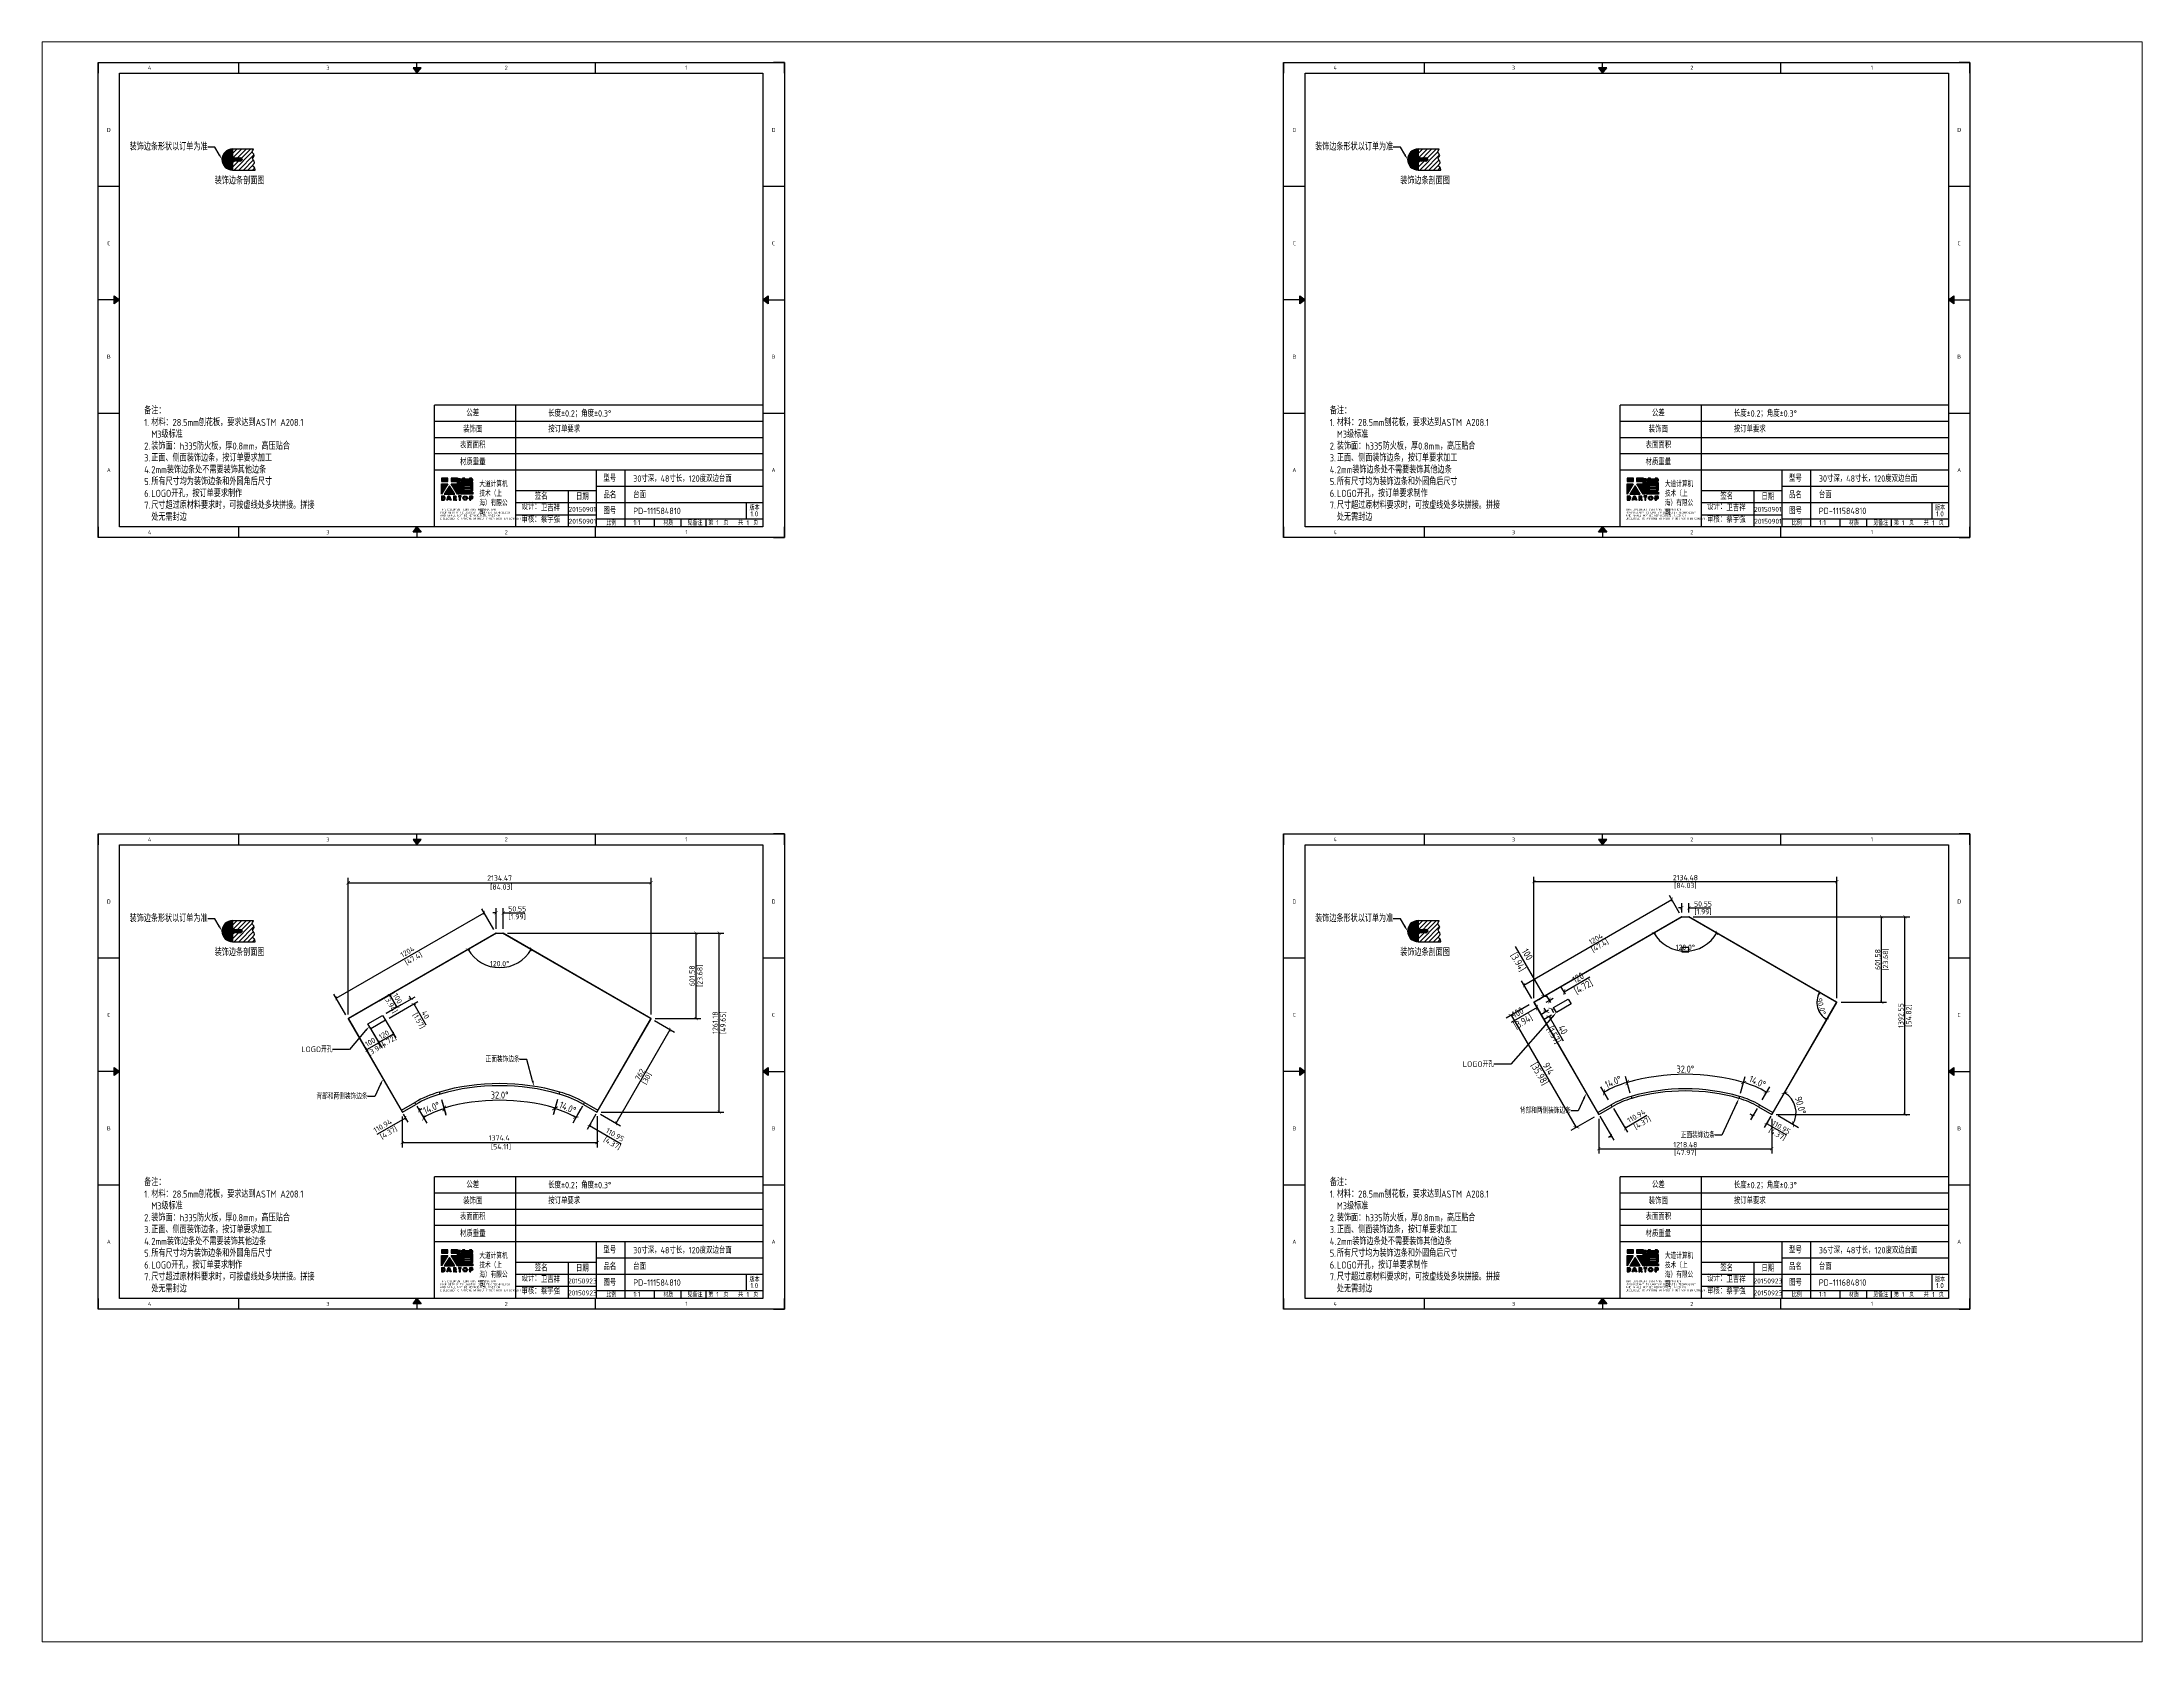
# Paper-space layout 'Layout2' of a CAD drawing. Header units: millimetres. Extents: x 1.05 to 9.45, y 0.8 to 7.2.
# The model-space entities are those that its viewports show. They can reach past a viewport. Long polylines and large blocks are cut down to what shows.
import ezdxf
from ezdxf import colors
from ezdxf.entities.mleader import LeaderData, LeaderLine
from ezdxf.enums import TextEntityAlignment as Align
from ezdxf.math import Vec2, Vec3

# ---------------------------------------------------------------- set-up
doc = ezdxf.new("R2010")
doc.units = ezdxf.units.MM
doc.header["$MEASUREMENT"] = 0
doc.layers.get('Defpoints').update_dxf_attribs({"color": 252})
for name, color, linetype in [('DIM', 2, 'Continuous'), ('Remark', 255, 'Continuous'), ('TITLEBLOCK', 255, 'Continuous'), ('WORKSURFACE', 7, 'Continuous')]:
    doc.layers.add(name, color=color, linetype=linetype)
doc.styles.add('Dartop Text Style', font='gbenor.shx', dxfattribs={"bigfont": 'gbcbig.shx'})
doc.dimstyles.new('Dartop DIM Style', dxfattribs={"dimscale": 20, "dimtxt": 2.5, "dimasz": 1.5, "dimexe": 2.25, "dimexo": 2, "dimtad": 1, "dimdsep": 46, "dimtxsty": 'Dartop Text Style', "dimblk": 'ARCHTICK', "dimcen": 0.09, "dimadec": 1, "dimazin": 0, "dimtfac": 1, "dimtofl": 0, "dimtmove": 0, "dimatfit": 1, "dimfxl": 1, "dimtolj": 1, "dimtzin": 0, "dimarcsym": 0})

# ---------------------------------------------------------------- blocks, each defined once
blk = doc.blocks.new('*U5')
at = {"color": 254, "linetype": 'Continuous', "extrusion": (0, 0, -1)}
for points in [[(-17, 0.333), (-16.812, 0.25), (-17, 0.5)], [(-17, 0.333), (-17.188, 0.25), (-16.812, 0.25)], [(-17, 0.333), (-17, 0.5), (-17.188, 0.25)]]:
    blk.add_solid(points, dxfattribs=at)
blk = doc.blocks.new('*U4')
at = {"color": 254, "linetype": 'Continuous', "extrusion": (0, 0, -1)}
for points in [[(-33.167, 11), (-33, 11), (-33.25, 11.188)], [(-33.167, 11), (-33.25, 10.812), (-33, 11)], [(-33.167, 11), (-33.25, 11.188), (-33.25, 10.812)]]:
    blk.add_solid(points, dxfattribs=at)
blk = doc.blocks.new('*U6')
at = {"color": 254, "linetype": 'Continuous'}
for points in [[(17, 21.667), (17.188, 21.75), (16.812, 21.75)], [(17, 21.667), (16.812, 21.75), (17, 21.5)], [(17, 21.667), (17, 21.5), (17.188, 21.75)]]:
    blk.add_solid(points, dxfattribs=at)
blk = doc.blocks.new('*U3')
at = {"color": 254, "linetype": 'Continuous', "extrusion": (0, 0, -1)}
for points in [[(-0.833, 11), (-0.75, 10.812), (-0.75, 11.188)], [(-0.833, 11), (-0.75, 11.188), (-1, 11)], [(-0.833, 11), (-1, 11), (-0.75, 10.812)]]:
    blk.add_solid(points, dxfattribs=at)
blk = doc.blocks.new('dadao')
for p, q in [((48, 19), (45, 10)), ((45, 10), (51, 10)), ((51, 10), (48, 19))]:
    blk.add_line(p, q)
for points in [[(42, 122), (42, 144), (0, 144), (0, 122), (42, 122)], [(62, 144), (62, 121), (104, 121)], [(105, 122), (105, 130), (114, 126), (124, 126), (124, 140), (116, 140), (105, 144), (62, 144)], [(0, 28), (0, 0), (12, 0)], [(0, 28), (14, 28)], [(7, 22), (7, 6), (12, 6)], [(7, 22), (11, 22)], [(113, 39), (105, 39), (63, 106), (104, 106), (104, 121), (104, 121)], [(77, 28), (77, 0), (84, 0), (84, 11), (92, 0), (100, 0), (92, 11)], [(77, 28), (91, 28)], [(84, 23), (84, 15), (87, 15)], [(84, 23), (87, 23)], [(110, 54), (110, 106), (104, 106), (104, 50), (107, 50)], [(120, 45), (120, 45), (120, 45)], [(145, 94), (145, 85), (192, 85), (192, 94), (145, 94)], [(184, 0), (184, 10), (181, 10), (181, 15), (184, 15), (184, 28), (196, 28), (196, 28)], [(184, 0), (191, 0), (191, 10), (199, 10)], [(195, 22), (191, 22), (191, 15), (194, 15)]]:
    blk.add_lwpolyline(points)
blk.add_lwpolyline([(137, 144), (137, 138), (128, 138), (128, 127), (157, 127), (157, 121), (130, 121), (130, 58), (194, 58, 0.414214), (204, 68), (204, 111, 0.414214), (194, 121), (177, 121), (177, 126), (205, 126), (205, 138), (198, 138), (198, 144), (183, 144), (183, 138), (153, 138), (153, 144), (137, 144)], format="xyb", close=True)
for points in [[(0, 106), (40, 106), (0, 40), (0, 106)], [(52, 94), (18, 39), (86, 39)], [(44, 28), (52, 28), (63, 0), (55, 0), (53, 5), (43, 5), (41, 0), (34, 0)], [(110, 28), (110, 22), (116, 22), (116, 0), (123, 0), (123, 22), (129, 22), (129, 28), (110, 28)]]:
    blk.add_lwpolyline(points, close=True)
for points in [[(105, 122), (123, 122), (123, 60, 0.414214), (131, 52), (205, 52), (205, 39), (132, 39)], [(144, 111), (144, 102), (192, 102), (192, 105, 0.414214), (187, 110), (144, 110)], [(145, 77), (145, 67), (188, 67, 0.414214), (193, 72), (193, 76), (145, 76)]]:
    blk.add_lwpolyline(points, format="xyb")
for radius in [14.5, 7.44]:
    blk.add_circle((154, 14), radius)
for centre, radius, start, end in [((8, 14), 8.49, 294.2143, 69.7177), ((10, 14), 14.4, 278.6604, 72.3203), ((86, 19), 3.8, 282.527, 76.7196), ((89, 19), 8.95, 290.6073, 77.2124), ((99, 61), 12.6, 305.6399, 325.969), ((112, 47), 8.19, 282.9811, 347.6627), ((136, 62), 22.9, 226.7358, 259.3209), ((194, 19), 3.8, 280.9891, 72.5513), ((196, 19), 9.51, 288.8959, 85.2442)]:
    blk.add_arc(centre, radius, start, end)
blk = doc.blocks.new('TitleBlock_Dartop')
for points in [[(2466, 419), (2420, 419), (2420, 395), (2466, 395)], [(2464, 379), (2420, 379), (2420, 307)], [(2476, 366), (2441, 306), (2514, 306)], [(2560, 294), (2539, 294), (2539, 288), (2546, 288), (2546, 264), (2554, 264), (2554, 288), (2560, 288)]]:
    blk.add_hatch(color=256).paths.add_polyline_path(points)
h = blk.add_hatch(color=256)
h.paths.add_polyline_path([(2534, 405), (2544, 400), (2555, 400), (2555, 415), (2546, 415), (2534, 419), (2487, 419), (2487, 395), (2533, 395), (2533, 394), (2533, 379), (2489, 379), (2534, 306), (2543, 306, 0.279375), (2550, 312), (2550, 313), (2550, 313, 0.143145), (2563, 306), (2642, 306), (2642, 320), (2563, 320, -0.414214), (2554, 329), (2554, 396), (2534, 396)])
h.paths.add_polyline_path([(2533, 379), (2539, 379), (2539, 322, -0.088936), (2536, 318), (2533, 318)], flags=16)
h = blk.add_hatch(color=256)
h.paths.add_polyline_path([(2642, 413), (2635, 413), (2635, 419), (2619, 419), (2619, 413), (2586, 413), (2586, 420), (2569, 420), (2569, 413), (2559, 413), (2559, 401), (2590, 401), (2590, 395), (2561, 395), (2561, 326), (2631, 326, 0.414214), (2641, 337), (2641, 384, 0.414214), (2631, 395), (2612, 395), (2612, 400), (2642, 400)])
h.paths.add_polyline_path([(2623, 383, -0.414214), (2628, 378), (2628, 374), (2576, 374), (2576, 383)], flags=16)
h.paths.add_polyline_path([(2628, 366), (2628, 356), (2577, 356), (2577, 366)], flags=16)
h.paths.add_polyline_path([(2629, 346), (2629, 342, -0.414214), (2623, 337), (2577, 337), (2577, 346)], flags=16)
h = blk.add_hatch(color=256)
h.paths.add_polyline_path([(2436, 294), (2421, 294), (2421, 264), (2433, 264, 0.793016)])
h.paths.add_polyline_path([(2434, 271), (2428, 271), (2428, 288), (2433, 288, -0.671361)], flags=16)
h = blk.add_hatch(color=256)
h.paths.add_polyline_path([(2477, 294), (2468, 294), (2457, 264), (2465, 264), (2467, 269), (2478, 269), (2480, 264), (2488, 264)])
h.paths.add_polyline_path([(2476, 275), (2469, 275), (2472, 285)], flags=16)
h = blk.add_hatch(color=256)
h.paths.add_polyline_path([(2518, 294), (2504, 294), (2504, 264), (2511, 264), (2511, 276), (2519, 264), (2529, 264), (2520, 276, 0.744055)])
h.paths.add_polyline_path([(2511, 280), (2511, 288), (2515, 288, -0.796809), (2515, 280)], flags=16)
h = blk.add_hatch(color=256)
h.paths.add_polyline_path([(2572, 279, 1), (2603, 279, 1)])
h.paths.add_polyline_path([(2595, 279, -1), (2579, 279, -1)], flags=16)
h = blk.add_hatch(color=256)
h.paths.add_polyline_path([(2633, 294), (2632, 294), (2619, 294), (2619, 280), (2616, 280), (2616, 274), (2619, 274), (2619, 264), (2627, 264), (2627, 274), (2635, 274, 0.812304)])
h.paths.add_polyline_path([(2627, 280), (2627, 288), (2631, 288, -0.778213), (2631, 280)], flags=16)
for p, q in [((0, 3350), (4761, 3350)), ((0, 3350), (0, 3274)), ((0, 76), (0, 3274)), ((152, 76), (152, 3274)), ((152, 3274), (4685, 3274)), ((992, 3274), (992, 3350)), ((2248, 3312), (2248, 3350)), ((3505, 3274), (3505, 3350)), ((4685, 3274), (4685, 76)), ((4837, 3350), (4761, 3350)), ((4837, 3274), (4837, 3350)), ((4837, 3274), (4837, 76)), ((152, 2475), (0, 2475)), ((4837, 2475), (4685, 2475)), ((114, 1675), (0, 1675)), ((4723, 1675), (4837, 1675)), ((2372, 76), (2372, 933)), ((4685, 933), (2372, 933)), ((2943, 933), (2943, 76)), ((152, 876), (0, 876)), ((4685, 819), (2372, 819)), ((4837, 876), (4685, 876)), ((4685, 704), (2372, 704)), ((4685, 590), (2372, 590)), ((4685, 476), (2372, 476)), ((3514, 76), (3514, 476)), ((3715, 133), (3715, 476)), ((2943, 333), (3514, 333)), ((3314, 333), (3314, 76)), ((3514, 362), (4685, 362)), ((2943, 247), (4685, 247)), ((2943, 162), (3514, 162)), ((4571, 133), (4571, 247)), ((0, 76), (0, 0)), ((4761, 0), (0, 0)), ((4685, 76), (152, 76)), ((992, 0), (992, 76)), ((2248, 38), (2248, 0)), ((3505, 0), (3505, 76)), ((3514, 133), (4685, 133)), ((3715, 76), (3715, 133)), ((3922, 76), (3922, 133)), ((4111, 76), (4111, 133)), ((4285, 76), (4285, 133)), ((4761, 0), (4837, 0)), ((4837, 0), (4837, 76))]:
    blk.add_line(p, q)
for points in [[(0, 3350), (4837, 3350), (4837, 0), (0, 0)], [(2248, 3274), (2277, 3312), (2220, 3312), (2248, 3274)], [(152, 1675), (114, 1647), (114, 1704), (152, 1675)], [(4685, 1675), (4723, 1704), (4723, 1647), (4685, 1675)], [(2248, 76), (2277, 38), (2220, 38), (2248, 76)]]:
    blk.add_lwpolyline(points, close=True)
for name, p, xscale, yscale, zscale in [('*U6', (-340, 0), 152.2888407109637, 152.2888407109637, 152.2888407109637), ('*U3', (0, 0), 152.2888407109637, 152.2888407109637, 152.2888407109637), ('*U4', (-340, 0), 152.2888407109637, 152.2888407109637, 152.2888407109637), ('dadao', (2421, 264), 1.079866324957078, 1.079866324957078, 1.079866324957078), ('*U5', (-340, 0), 152.2888407109637, 152.2888407109637, 152.2888407109637)]:
    blk.add_blockref(name, p, dxfattribs=dict(xscale=xscale, yscale=yscale, zscale=zscale))
at = {"style": 'Dartop Text Style'}
for s, height, p in [('4', 28.6, (364, 3312)), ('3', 28.6, (1620, 3312)), ('2', 28.6, (2877, 3312)), ('1', 28.6, (4146, 3313)), ('D', 28.6, (76, 2874)), ('D', 28.6, (4761, 2874)), ('C', 28.6, (76, 2075)), ('C', 28.6, (4761, 2075)), ('B', 28.6, (76, 1275)), ('B', 28.6, (4761, 1275)), ('公差', 45, (2641, 878)), ('装饰面', 45, (2641, 764)), ('表面面积', 45, (2641, 653)), ('A', 28.6, (76, 476)), ('材质重量', 45, (2641, 534)), ('型号', 45, (3607, 418)), ('A', 28.6, (4761, 476)), ('签名', 45, (3123, 292)), ('日期', 45, (3413, 289)), ('品名', 45, (3607, 301)), ('图号', 45, (3607, 189)), ('版本', 35, (4627, 210)), ('4', 28.6, (364, 38)), ('3', 28.6, (1620, 38)), ('2', 28.6, (2877, 38)), ('比例', 35, (3617, 104)), ('材质', 35, (4019, 104)), ('1', 28.6, (4146, 39)), ('第   页', 35, (4372, 106)), ('共   页', 35, (4582, 106))]:
    blk.add_text(s, height=height, dxfattribs=at).set_placement(p, align=Align.MIDDLE_CENTER)
for s, height, p in [('THIS DOCUMENT CONTAINS INFORMATION', 14.28, (2411, 191)), ('PROPRIETARY TO DARTOP COMPUTER TECHNOLOGY', 14.28, (2411, 170)), ('AND SHALL NOT BE REPRODUCED, USED OR', 14.28, (2411, 149)), ('设计：', 45, (2985, 197)), ('审核：', 45, (2984, 107)), ('DISCLOSED TO ANYONE WITHOUT PRIOR WRITTEN CONSENT.', 14.28, (2411, 127))]:
    blk.add_text(s, height=height, dxfattribs=at).set_placement(p)
at = {"insert": (2687, 397), "char_height": 40, "attachment_point": 1, "style": 'Dartop Text Style'}
blk.add_mtext_dynamic_manual_height_columns('大道计算机技术（上海）有限公司', width=235.34, gutter_width=1, heights=[0], dxfattribs=at)
at = {"style": 'Dartop Text Style'}
for tag, p, height in [('#公差', (3173, 853), 45), ('#装饰面', (3173, 743), 45), ('#表面面积', (3173, 627), 45), ('#材质重量', (3173, 506), 45), ('#型号', (3772, 394), 45), ('#品名', (3772, 280), 45), ('#设计', (3121, 188), 45), ('#审核', (3121, 107), 45), ('#图号', (3772, 166), 45), ('#版本', (4598, 150), 35), ('#比例', (3773, 89), 35), ('#材质', (4155, 87), 35), ('#INDEX', (4357, 88), 35), ('#PAGE', (4570, 87), 35)]:
    blk.add_attdef(tag, p, '', height=height, dxfattribs=at)
for tag, p in [('#设计日期', (3413, 182)), ('#审核日期', (3414, 98))]:
    blk.add_attdef(tag, text='', height=35, dxfattribs=at).set_placement(p, align=Align.CENTER)
blk = doc.blocks.new('Remark')
at = {"insert": (10, -12), "char_height": 50, "attachment_point": 1, "style": 'Dartop Text Style'}
blk.add_mtext_dynamic_manual_height_columns('备注：\\P\\pi-50,l50,t50;1.^I材料：28.5mm刨花板，要求达到ASTM A208.1 M3级标准\\P2.^I装饰面：h335防火板，厚0.8mm，高压贴合\\P3.^I正面、侧面装饰边条，按订单要求加工\\P4.^I2mm装饰边条处不需要装饰其他边条\\P5.^I所有尺寸均为装饰边条和外圆角后尺寸\\P6.^ILOGO开孔，按订单要求制作\\P7.^I尺寸超过原材料要求时，可按虚线处多块拼接。拼接处无需封边', width=1204.09, gutter_width=1, heights=[0], dxfattribs=at)
blk = doc.blocks.new('_ArchTick')
at = {"color": 0, "linetype": 'ByBlock', "const_width": 0.15}
blk.add_lwpolyline([(-0.5, -0.5), (0.5, 0.5)], dxfattribs=at)
blk = doc.blocks.new('*D23')
at = {"layer": 'Defpoints', "color": 0, "transparency": 16777216}
for p in [(4231, 3877), (2097, 2919), (4231, 2919)]:
    blk.add_point(p, dxfattribs=at)
at = {"layer": 'DIM', "color": 0, "lineweight": -2, "transparency": 16777216}
for p, q in [((2097, 2949), (2097, 3911)), ((2097, 3877), (4231, 3877)), ((4231, 2949), (4231, 3911))]:
    blk.add_line(p, q, dxfattribs=at)
at = {"layer": 'DIM', "color": 0, "lineweight": -2, "transparency": 16777216, "xscale": 22.5, "yscale": 22.5, "zscale": 22.5, "rotation": 180}
blk.add_blockref('_ArchTick', (2097, 3877), dxfattribs=at)
at = {"layer": 'DIM', "color": 0, "lineweight": -2, "transparency": 16777216, "xscale": 22.5, "yscale": 22.5, "zscale": 22.5}
blk.add_blockref('_ArchTick', (4231, 3877), dxfattribs=at)
at = {"layer": 'DIM', "color": 0, "transparency": 16777216, "insert": (3164, 3877), "char_height": 37.5, "attachment_point": 5, "style": 'Dartop Text Style'}
blk.add_mtext('\\A1;2134.47\\P [84.03]', dxfattribs=at)
blk = doc.blocks.new('*D24')
at = {"layer": 'Defpoints', "color": 0, "transparency": 16777216}
for p in [(3056, 3665), (3139, 3522), (2096, 2920)]:
    blk.add_point(p, dxfattribs=at)
at = {"layer": 'DIM', "color": 0, "lineweight": -2, "transparency": 16777216}
for p, q in [((2013, 3063), (3056, 3665)), ((3124, 3548), (3039, 3694)), ((2081, 2946), (1996, 3092))]:
    blk.add_line(p, q, dxfattribs=at)
at = {"layer": 'DIM', "color": 0, "lineweight": -2, "transparency": 16777216, "xscale": 22.5, "yscale": 22.5, "zscale": 22.5}
for p, rotation in [((3056, 3665), 30.00031421027661), ((2013, 3063), 210.0003142102766)]:
    blk.add_blockref('_ArchTick', p, dxfattribs=dict(at, rotation=rotation))
at = {"layer": 'DIM', "color": 0, "transparency": 16777216, "insert": (2531, 3362), "char_height": 37.5, "attachment_point": 5, "rotation": 30.0003, "style": 'Dartop Text Style'}
blk.add_mtext('\\A1;1204\\P [47.4]', dxfattribs=at)
blk = doc.blocks.new('*D28')
at = {"layer": 'Defpoints', "color": 0, "transparency": 16777216}
for p in [(3189, 3665), (3139, 3522), (3189, 3522)]:
    blk.add_point(p, dxfattribs=at)
at = {"layer": 'DIM', "color": 0, "lineweight": -2, "transparency": 16777216}
for p, q in [((3139, 3665), (3116, 3665)), ((3139, 3552), (3139, 3699)), ((3189, 3552), (3189, 3699)), ((3189, 3665), (3342, 3665))]:
    blk.add_line(p, q, dxfattribs=at)
at = {"layer": 'DIM', "color": 0, "lineweight": -2, "transparency": 16777216, "xscale": 22.5, "yscale": 22.5, "zscale": 22.5}
blk.add_blockref('_ArchTick', (3139, 3665), dxfattribs=at)
at = {"layer": 'DIM', "color": 0, "lineweight": -2, "transparency": 16777216, "xscale": 22.5, "yscale": 22.5, "zscale": 22.5, "rotation": 180}
blk.add_blockref('_ArchTick', (3189, 3665), dxfattribs=at)
at = {"layer": 'DIM', "color": 0, "transparency": 16777216, "char_height": 37.5, "attachment_point": 5, "style": 'Dartop Text Style'}
for s, insert in [('\\A1;50.55', (3288, 3693)), ('\\A1;[1.99]', (3288, 3636))]:
    blk.add_mtext(s, dxfattribs=dict(at, insert=insert))
blk = doc.blocks.new('*D29')
at = {"layer": 'Defpoints', "color": 0, "transparency": 16777216}
for p in [(3139, 3522), (3189, 3522), (3076, 3295), (2098, 2921), (4230, 2921)]:
    blk.add_point(p, dxfattribs=at)
at = {"layer": 'DIM', "color": 0, "lineweight": -2, "transparency": 16777216}
blk.add_arc((3164, 3536), 257, 210, 330, dxfattribs=at)
at = {"layer": 'DIM', "color": 0, "lineweight": -2, "transparency": 16777216, "xscale": 22.5, "yscale": 22.5, "zscale": 22.5}
for p, rotation in [((2941, 3408), 119.9999999999831), ((3387, 3408), 59.99999795593168)]:
    blk.add_blockref('_ArchTick', p, dxfattribs=dict(at, rotation=rotation))
at = {"layer": 'DIM', "color": 0, "transparency": 16777216, "insert": (3164, 3307), "char_height": 37.5, "attachment_point": 5, "rotation": 360, "style": 'Dartop Text Style'}
blk.add_mtext('\\A1;120.0°', dxfattribs=at)
blk = doc.blocks.new('*D30')
at = {"layer": 'Defpoints', "color": 0, "transparency": 16777216}
for p in [(2469, 2273), (2566, 2328), (2597, 2274)]:
    blk.add_point(p, dxfattribs=at)
at = {"layer": 'DIM', "color": 0, "lineweight": -2, "transparency": 16777216}
for p, q in [((2484, 2247), (2517, 2190)), ((2581, 2302), (2614, 2245)), ((2597, 2274), (2616, 2286)), ((2501, 2219), (2298, 2102))]:
    blk.add_line(p, q, dxfattribs=at)
at = {"layer": 'DIM', "color": 0, "lineweight": -2, "transparency": 16777216, "xscale": 22.5, "yscale": 22.5, "zscale": 22.5}
for p, rotation in [((2501, 2219), 29.99999999968558), ((2597, 2274), 209.9999999996856)]:
    blk.add_blockref('_ArchTick', p, dxfattribs=dict(at, rotation=rotation))
at = {"layer": 'DIM', "color": 0, "transparency": 16777216, "insert": (2356, 2135), "char_height": 37.5, "attachment_point": 5, "rotation": 30, "style": 'Dartop Text Style'}
blk.add_mtext('\\A1;110.94\\P [4.37]', dxfattribs=at)
blk = doc.blocks.new('*D31')
at = {"layer": 'Defpoints', "color": 0, "transparency": 16777216}
for p in [(3762, 2328), (3858, 2273), (3797, 2167)]:
    blk.add_point(p, dxfattribs=at)
at = {"layer": 'DIM', "color": 0, "lineweight": -2, "transparency": 16777216}
for p, q in [((3701, 2222), (3682, 2234)), ((3747, 2302), (3684, 2193)), ((3843, 2247), (3780, 2138)), ((3797, 2167), (4020, 2038))]:
    blk.add_line(p, q, dxfattribs=at)
at = {"layer": 'DIM', "color": 0, "lineweight": -2, "transparency": 16777216, "xscale": 22.5, "yscale": 22.5, "zscale": 22.5}
for p, rotation in [((3701, 2222), 329.9992999679403), ((3797, 2167), 149.9992999679403)]:
    blk.add_blockref('_ArchTick', p, dxfattribs=dict(at, rotation=rotation))
at = {"layer": 'DIM', "color": 0, "transparency": 16777216, "insert": (3961, 2072), "char_height": 37.5, "attachment_point": 5, "rotation": 329.9993, "style": 'Dartop Text Style'}
blk.add_mtext('\\A1;110.95\\P [4.37]', dxfattribs=at)
blk = doc.blocks.new('*D25')
at = {"layer": 'Defpoints', "color": 0, "transparency": 16777216}
for p in [(4230, 2921), (4367, 2842), (3849, 2261)]:
    blk.add_point(p, dxfattribs=at)
at = {"layer": 'DIM', "color": 0, "lineweight": -2, "transparency": 16777216}
for p, q in [((3986, 2182), (4367, 2842)), ((4256, 2906), (4397, 2825)), ((3875, 2246), (4016, 2165))]:
    blk.add_line(p, q, dxfattribs=at)
at = {"layer": 'DIM', "color": 0, "lineweight": -2, "transparency": 16777216, "xscale": 22.5, "yscale": 22.5, "zscale": 22.5}
for p, rotation in [((4367, 2842), 60.00049626370838), ((3986, 2182), 240.0004962637083)]:
    blk.add_blockref('_ArchTick', p, dxfattribs=dict(at, rotation=rotation))
at = {"layer": 'DIM', "color": 0, "transparency": 16777216, "char_height": 37.5, "attachment_point": 5, "rotation": 60.0005, "style": 'Dartop Text Style'}
for s, insert in [('\\A1;762', (4152, 2526)), ('\\A1;[30]', (4202, 2497))]:
    blk.add_mtext(s, dxfattribs=dict(at, insert=insert))
blk = doc.blocks.new('*D32')
at = {"layer": 'Defpoints', "color": 0, "transparency": 16777216}
for p in [(3189, 3522), (4712, 3522), (3850, 2261)]:
    blk.add_point(p, dxfattribs=at)
at = {"layer": 'DIM', "color": 0, "lineweight": -2, "transparency": 16777216}
for p, q in [((3219, 3522), (4745, 3522)), ((4712, 2261), (4712, 3522)), ((3880, 2261), (4745, 2261))]:
    blk.add_line(p, q, dxfattribs=at)
at = {"layer": 'DIM', "color": 0, "lineweight": -2, "transparency": 16777216, "xscale": 22.5, "yscale": 22.5, "zscale": 22.5}
for p, rotation in [((4712, 3522), 90), ((4712, 2261), 270)]:
    blk.add_blockref('_ArchTick', p, dxfattribs=dict(at, rotation=rotation))
at = {"layer": 'DIM', "color": 0, "transparency": 16777216, "char_height": 37.5, "attachment_point": 5, "rotation": 90, "style": 'Dartop Text Style'}
for s, insert in [('\\A1;1261.18', (4683, 2891)), ('\\A1;[49.65]', (4740, 2891))]:
    blk.add_mtext(s, dxfattribs=dict(at, insert=insert))
blk = doc.blocks.new('*D26')
at = {"layer": 'Defpoints', "color": 0, "transparency": 16777216}
for p in [(2477, 2260), (3851, 2261), (3851, 2046)]:
    blk.add_point(p, dxfattribs=at)
at = {"layer": 'DIM', "color": 0, "lineweight": -2, "transparency": 16777216}
for p, q in [((2477, 2230), (2477, 2012)), ((3851, 2231), (3851, 2012)), ((2477, 2046), (3851, 2046))]:
    blk.add_line(p, q, dxfattribs=at)
at = {"layer": 'DIM', "color": 0, "lineweight": -2, "transparency": 16777216, "xscale": 22.5, "yscale": 22.5, "zscale": 22.5, "rotation": 180}
blk.add_blockref('_ArchTick', (2477, 2046), dxfattribs=at)
at = {"layer": 'DIM', "color": 0, "lineweight": -2, "transparency": 16777216, "xscale": 22.5, "yscale": 22.5, "zscale": 22.5}
blk.add_blockref('_ArchTick', (3851, 2046), dxfattribs=at)
at = {"layer": 'DIM', "color": 0, "transparency": 16777216, "insert": (3161, 2046), "char_height": 37.5, "attachment_point": 5, "style": 'Dartop Text Style'}
blk.add_mtext('\\A1;1374.4\\P [54.11]', dxfattribs=at)
blk = doc.blocks.new('*D27')
at = {"layer": 'Defpoints', "color": 0, "transparency": 16777216}
for p in [(4235, 3522), (4548, 3522), (4231, 2920)]:
    blk.add_point(p, dxfattribs=at)
at = {"layer": 'DIM', "color": 0, "lineweight": -2, "transparency": 16777216}
for p, q in [((4265, 3522), (4582, 3522)), ((4548, 2920), (4548, 3522)), ((4261, 2920), (4582, 2920))]:
    blk.add_line(p, q, dxfattribs=at)
at = {"layer": 'DIM', "color": 0, "lineweight": -2, "transparency": 16777216, "xscale": 22.5, "yscale": 22.5, "zscale": 22.5}
for p, rotation in [((4548, 3522), 90), ((4548, 2920), 270)]:
    blk.add_blockref('_ArchTick', p, dxfattribs=dict(at, rotation=rotation))
at = {"layer": 'DIM', "color": 0, "transparency": 16777216, "char_height": 37.5, "attachment_point": 5, "rotation": 90, "style": 'Dartop Text Style'}
for s, insert in [('\\A1;601.58', (4520, 3221)), ('\\A1;[23.68]', (4577, 3221))]:
    blk.add_mtext(s, dxfattribs=dict(at, insert=insert))
blk = doc.blocks.new('*D33')
at = {"layer": 'Defpoints', "color": 0, "transparency": 16777216}
for p in [(2235, 2882), (2339, 2942), (2415, 2812)]:
    blk.add_point(p, dxfattribs=at)
at = {"layer": 'DIM', "color": 0, "lineweight": -2, "transparency": 16777216}
for p, q in [((2250, 2856), (2328, 2723)), ((2354, 2916), (2432, 2783)), ((2311, 2752), (2415, 2812))]:
    blk.add_line(p, q, dxfattribs=at)
at = {"layer": 'DIM', "color": 0, "lineweight": -2, "transparency": 16777216, "xscale": 22.5, "yscale": 22.5, "zscale": 22.5}
for p, rotation in [((2415, 2812), 29.99999999855874), ((2311, 2752), 209.9999999985587)]:
    blk.add_blockref('_ArchTick', p, dxfattribs=dict(at, rotation=rotation))
at = {"layer": 'DIM', "color": 0, "transparency": 16777216, "char_height": 37.5, "attachment_point": 5, "rotation": 30, "style": 'Dartop Text Style'}
for s, insert in [('\\A1;120', (2349, 2806)), ('\\A1;[4.72]', (2377, 2757))]:
    blk.add_mtext(s, dxfattribs=dict(at, insert=insert))
blk = doc.blocks.new('*D34')
at = {"layer": 'Defpoints', "color": 0, "transparency": 16777216}
for p in [(2149, 2832), (2235, 2882), (2225, 2700)]:
    blk.add_point(p, dxfattribs=at)
at = {"layer": 'DIM', "color": 0, "lineweight": -2, "transparency": 16777216}
for p, q in [((2250, 2856), (2329, 2720)), ((2164, 2806), (2242, 2670)), ((2312, 2750), (2225, 2700))]:
    blk.add_line(p, q, dxfattribs=at)
at = {"layer": 'DIM', "color": 0, "lineweight": -2, "transparency": 16777216, "xscale": 22.5, "yscale": 22.5, "zscale": 22.5}
for p, rotation in [((2225, 2700), 210.0000000000333), ((2312, 2750), 30.00000000003338)]:
    blk.add_blockref('_ArchTick', p, dxfattribs=dict(at, rotation=rotation))
at = {"layer": 'DIM', "color": 0, "transparency": 16777216, "insert": (2269, 2725), "char_height": 37.5, "attachment_point": 5, "rotation": 30, "style": 'Dartop Text Style'}
blk.add_mtext('\\A1;100\\P [3.94]', dxfattribs=at)
blk = doc.blocks.new('*D35')
at = {"layer": 'Defpoints', "color": 0, "transparency": 16777216}
for p in [(2289, 3029), (2391, 3088), (2339, 2942)]:
    blk.add_point(p, dxfattribs=at)
at = {"layer": 'DIM', "color": 0, "lineweight": -2, "transparency": 16777216}
for p, q in [((2315, 3044), (2420, 3105)), ((2365, 2957), (2470, 3018)), ((2441, 3001), (2391, 3088))]:
    blk.add_line(p, q, dxfattribs=at)
at = {"layer": 'DIM', "color": 0, "lineweight": -2, "transparency": 16777216, "xscale": 22.5, "yscale": 22.5, "zscale": 22.5}
for p, rotation in [((2391, 3088), 119.9999999999845), ((2441, 3001), 299.9999999999844)]:
    blk.add_blockref('_ArchTick', p, dxfattribs=dict(at, rotation=rotation))
at = {"layer": 'DIM', "color": 0, "transparency": 16777216, "insert": (2416, 3045), "char_height": 37.5, "attachment_point": 5, "rotation": 300, "style": 'Dartop Text Style'}
blk.add_mtext('\\A1;100\\P [3.94]', dxfattribs=at)
blk = doc.blocks.new('*D36')
at = {"layer": 'Defpoints', "color": 0, "transparency": 16777216}
for p in [(2539, 3058), (2339, 2942), (2359, 2908)]:
    blk.add_point(p, dxfattribs=at)
at = {"layer": 'DIM', "color": 0, "lineweight": -2, "transparency": 16777216}
for p, q in [((2365, 2957), (2568, 3074)), ((2385, 2923), (2588, 3040)), ((2539, 3058), (2528, 3077)), ((2559, 3023), (2644, 2876))]:
    blk.add_line(p, q, dxfattribs=at)
at = {"layer": 'DIM', "color": 0, "lineweight": -2, "transparency": 16777216, "xscale": 22.5, "yscale": 22.5, "zscale": 22.5}
for p, rotation in [((2539, 3058), 299.9999999985617), ((2559, 3023), 119.9999999985617)]:
    blk.add_blockref('_ArchTick', p, dxfattribs=dict(at, rotation=rotation))
at = {"layer": 'DIM', "color": 0, "transparency": 16777216, "insert": (2613, 2930), "char_height": 37.5, "attachment_point": 5, "rotation": 300, "style": 'Dartop Text Style'}
blk.add_mtext('\\A1;40\\P [1.57]', dxfattribs=at)
blk = doc.blocks.new('*D37')
at = {"layer": 'Defpoints', "color": 0, "transparency": 16777216}
for p in [(2744, 2388), (2573, 2315), (2723, 2267), (2954, 1655)]:
    blk.add_point(p, dxfattribs=at)
at = {"layer": 'DIM', "color": 0, "lineweight": -2, "transparency": 16777216}
for p, q in [((2593, 2281), (2650, 2182)), ((2755, 2349), (2786, 2240))]:
    blk.add_line(p, q, dxfattribs=at)
blk.add_arc((2954, 1655), 654, 105.9883, 120, dxfattribs=at)
at = {"layer": 'DIM', "color": 0, "lineweight": -2, "transparency": 16777216, "xscale": 30, "yscale": 30, "zscale": 30}
for p, rotation in [((2627, 2221), 209.9999999999476), ((2774, 2284), 15.9883067534251)]:
    blk.add_blockref('_ArchTick', p, dxfattribs=dict(at, rotation=rotation))
at = {"layer": 'DIM', "color": 0, "transparency": 16777216, "insert": (2684, 2291), "char_height": 50, "attachment_point": 5, "rotation": 22.9942, "style": 'Dartop Text Style'}
blk.add_mtext('\\A1;14.0°', dxfattribs=at)
blk = doc.blocks.new('*D38')
at = {"layer": 'Defpoints', "color": 0, "transparency": 16777216}
for p in [(2744, 2388), (3584, 2388), (3296, 2337), (3164, 923)]:
    blk.add_point(p, dxfattribs=at)
at = {"layer": 'DIM', "color": 0, "lineweight": -2, "transparency": 16777216}
for p, q in [((2755, 2349), (2785, 2245)), ((3573, 2349), (3543, 2245))]:
    blk.add_line(p, q, dxfattribs=at)
blk.add_arc((3164, 923), 1421, 74.0117, 105.9883, dxfattribs=at)
at = {"layer": 'DIM', "color": 0, "lineweight": -2, "transparency": 16777216, "xscale": 30, "yscale": 30, "zscale": 30}
for p, rotation in [((2773, 2289), 195.9883067534251), ((3555, 2289), 344.0116932465749)]:
    blk.add_blockref('_ArchTick', p, dxfattribs=dict(at, rotation=rotation))
at = {"layer": 'DIM', "color": 0, "transparency": 16777216, "insert": (3164, 2381), "char_height": 50, "attachment_point": 5, "style": 'Dartop Text Style'}
blk.add_mtext('\\A1;32.0°', dxfattribs=at)
blk = doc.blocks.new('*D39')
at = {"layer": 'Defpoints', "color": 0, "transparency": 16777216}
for p in [(3584, 2388), (3654, 2247), (3755, 2315), (3374, 1655)]:
    blk.add_point(p, dxfattribs=at)
at = {"layer": 'DIM', "color": 0, "lineweight": -2, "transparency": 16777216}
for p, q in [((3573, 2349), (3542, 2241)), ((3735, 2281), (3679, 2183))]:
    blk.add_line(p, q, dxfattribs=at)
blk.add_arc((3374, 1655), 655, 60, 74.0117, dxfattribs=at)
at = {"layer": 'DIM', "color": 0, "lineweight": -2, "transparency": 16777216, "xscale": 30, "yscale": 30, "zscale": 30}
for p, rotation in [((3554, 2285), 164.0116932465749), ((3701, 2222), 330.0000000000524)]:
    blk.add_blockref('_ArchTick', p, dxfattribs=dict(at, rotation=rotation))
at = {"layer": 'DIM', "color": 0, "transparency": 16777216, "insert": (3644, 2292), "char_height": 50, "attachment_point": 5, "rotation": 337.0058, "style": 'Dartop Text Style'}
blk.add_mtext('\\A1;14.0°', dxfattribs=at)
blk = doc.blocks.new('*D53')
at = {"layer": 'Defpoints', "color": 0, "transparency": 16777216}
for p in [(12588, 3885), (10453, 3034), (12588, 3034)]:
    blk.add_point(p, dxfattribs=at)
at = {"layer": 'DIM', "color": 0, "lineweight": -2, "transparency": 16777216}
for p, q in [((10453, 3064), (10453, 3919)), ((10453, 3885), (12588, 3885)), ((12588, 3064), (12588, 3919))]:
    blk.add_line(p, q, dxfattribs=at)
at = {"layer": 'DIM', "color": 0, "lineweight": -2, "transparency": 16777216, "xscale": 22.5, "yscale": 22.5, "zscale": 22.5}
for p, rotation in [((10453, 3885), 179.9996932458623), ((12588, 3885), 359.9996932458623)]:
    blk.add_blockref('_ArchTick', p, dxfattribs=dict(at, rotation=rotation))
at = {"layer": 'DIM', "color": 0, "transparency": 16777216, "char_height": 37.5, "attachment_point": 5, "rotation": 359.9997, "style": 'Dartop Text Style'}
for s, insert in [('\\A1;2134.48', (11521, 3913)), ('\\A1;[84.03]', (11521, 3856))]:
    blk.add_mtext(s, dxfattribs=dict(at, insert=insert))
blk = doc.blocks.new('*D54')
at = {"layer": 'Defpoints', "color": 0, "transparency": 16777216}
for p in [(11426, 3758), (11495, 3637), (10453, 3035)]:
    blk.add_point(p, dxfattribs=at)
at = {"layer": 'DIM', "color": 0, "lineweight": -2, "transparency": 16777216}
for p, q in [((10383, 3156), (11426, 3758)), ((11480, 3663), (11409, 3787)), ((10438, 3061), (10366, 3185))]:
    blk.add_line(p, q, dxfattribs=at)
at = {"layer": 'DIM', "color": 0, "lineweight": -2, "transparency": 16777216, "xscale": 22.5, "yscale": 22.5, "zscale": 22.5}
for p, rotation in [((11426, 3758), 29.99968605572597), ((10383, 3156), 209.999686055726)]:
    blk.add_blockref('_ArchTick', p, dxfattribs=dict(at, rotation=rotation))
at = {"layer": 'DIM', "color": 0, "transparency": 16777216, "char_height": 37.5, "attachment_point": 5, "rotation": 29.9997, "style": 'Dartop Text Style'}
for s, insert in [('\\A1;1204', (10890, 3481)), ('\\A1;[47.4]', (10919, 3432))]:
    blk.add_mtext(s, dxfattribs=dict(at, insert=insert))
blk = doc.blocks.new('*D59')
at = {"layer": 'Defpoints', "color": 0, "transparency": 16777216}
for p in [(11546, 3700), (11495, 3637), (11546, 3637)]:
    blk.add_point(p, dxfattribs=at)
at = {"layer": 'DIM', "color": 0, "lineweight": -2, "transparency": 16777216}
for p, q in [((11495, 3700), (11473, 3700)), ((11495, 3667), (11495, 3734)), ((11546, 3667), (11546, 3734)), ((11546, 3700), (11698, 3700))]:
    blk.add_line(p, q, dxfattribs=at)
at = {"layer": 'DIM', "color": 0, "lineweight": -2, "transparency": 16777216, "xscale": 22.5, "yscale": 22.5, "zscale": 22.5}
blk.add_blockref('_ArchTick', (11495, 3700), dxfattribs=at)
at = {"layer": 'DIM', "color": 0, "lineweight": -2, "transparency": 16777216, "xscale": 22.5, "yscale": 22.5, "zscale": 22.5, "rotation": 180}
blk.add_blockref('_ArchTick', (11546, 3700), dxfattribs=at)
at = {"layer": 'DIM', "color": 0, "transparency": 16777216, "char_height": 37.5, "attachment_point": 5, "style": 'Dartop Text Style'}
for s, insert in [('\\A1;50.55', (11645, 3728)), ('\\A1;[1.99]', (11645, 3671))]:
    blk.add_mtext(s, dxfattribs=dict(at, insert=insert))
blk = doc.blocks.new('*D60')
at = {"layer": 'Defpoints', "color": 0, "transparency": 16777216}
for p in [(11495, 3637), (11546, 3637), (11433, 3410), (10454, 3036), (12587, 3036)]:
    blk.add_point(p, dxfattribs=at)
at = {"layer": 'DIM', "color": 0, "lineweight": -2, "transparency": 16777216}
blk.add_arc((11521, 3652), 257, 209.9994, 330, dxfattribs=at)
at = {"layer": 'DIM', "color": 0, "lineweight": -2, "transparency": 16777216, "xscale": 22.5, "yscale": 22.5, "zscale": 22.5}
for p, rotation in [((11298, 3523), 119.9993707985197), ((11743, 3523), 59.99999960739129)]:
    blk.add_blockref('_ArchTick', p, dxfattribs=dict(at, rotation=rotation))
at = {"layer": 'DIM', "color": 0, "transparency": 16777216, "insert": (11521, 3422), "char_height": 37.5, "attachment_point": 5, "rotation": 359.9997, "style": 'Dartop Text Style'}
blk.add_mtext('\\A1;120.0°', dxfattribs=at)
blk = doc.blocks.new('*D55')
at = {"layer": 'Defpoints', "color": 0, "transparency": 16777216}
for p in [(10904, 2257), (11000, 2313), (11095, 2148)]:
    blk.add_point(p, dxfattribs=at)
at = {"layer": 'DIM', "color": 0, "lineweight": -2, "transparency": 16777216}
for p, q in [((10919, 2231), (11016, 2064)), ((11015, 2287), (11112, 2119)), ((11095, 2148), (11250, 2238)), ((10999, 2093), (10979, 2082))]:
    blk.add_line(p, q, dxfattribs=at)
at = {"layer": 'DIM', "color": 0, "lineweight": -2, "transparency": 16777216, "xscale": 22.5, "yscale": 22.5, "zscale": 22.5}
for p, rotation in [((10999, 2093), 29.9931827187244), ((11095, 2148), 209.9931827187243)]:
    blk.add_blockref('_ArchTick', p, dxfattribs=dict(at, rotation=rotation))
at = {"layer": 'DIM', "color": 0, "transparency": 16777216, "insert": (11192, 2204), "char_height": 37.5, "attachment_point": 5, "rotation": 29.9932, "style": 'Dartop Text Style'}
blk.add_mtext('\\A1;110.94\\P [4.37]', dxfattribs=at)
blk = doc.blocks.new('*D56')
at = {"layer": 'Defpoints', "color": 0, "transparency": 16777216}
for p in [(12041, 2313), (12137, 2257), (12093, 2181)]:
    blk.add_point(p, dxfattribs=at)
at = {"layer": 'DIM', "color": 0, "lineweight": -2, "transparency": 16777216}
for p, q in [((11997, 2236), (11977, 2247)), ((12026, 2287), (11980, 2207)), ((12122, 2231), (12076, 2151)), ((12093, 2181), (12233, 2100))]:
    blk.add_line(p, q, dxfattribs=at)
at = {"layer": 'DIM', "color": 0, "lineweight": -2, "transparency": 16777216, "xscale": 22.5, "yscale": 22.5, "zscale": 22.5}
for p, rotation in [((11997, 2236), 329.9993178601385), ((12093, 2181), 149.9993178601385)]:
    blk.add_blockref('_ArchTick', p, dxfattribs=dict(at, rotation=rotation))
at = {"layer": 'DIM', "color": 0, "transparency": 16777216, "char_height": 37.5, "attachment_point": 5, "rotation": 329.9993, "style": 'Dartop Text Style'}
for s, insert in [('\\A1;[4.37]', (12168, 2104)), ('\\A1;110.95', (12197, 2153))]:
    blk.add_mtext(s, dxfattribs=dict(at, insert=insert))
blk = doc.blocks.new('*D61')
at = {"layer": 'Defpoints', "color": 0, "transparency": 16777216}
for p in [(11546, 3637), (13068, 3637), (12130, 2244)]:
    blk.add_point(p, dxfattribs=at)
at = {"layer": 'DIM', "color": 0, "lineweight": -2, "transparency": 16777216}
for p, q in [((11576, 3637), (13102, 3637)), ((13068, 2244), (13068, 3637)), ((12160, 2244), (13102, 2244))]:
    blk.add_line(p, q, dxfattribs=at)
at = {"layer": 'DIM', "color": 0, "lineweight": -2, "transparency": 16777216, "xscale": 22.5, "yscale": 22.5, "zscale": 22.5}
for p, rotation in [((13068, 3637), 90), ((13068, 2244), 270)]:
    blk.add_blockref('_ArchTick', p, dxfattribs=dict(at, rotation=rotation))
at = {"layer": 'DIM', "color": 0, "transparency": 16777216, "char_height": 37.5, "attachment_point": 5, "rotation": 90, "style": 'Dartop Text Style'}
for s, insert in [('\\A1;1392.55', (13040, 2941)), ('\\A1;[54.82]', (13097, 2941))]:
    blk.add_mtext(s, dxfattribs=dict(at, insert=insert))
blk = doc.blocks.new('*D57')
at = {"layer": 'Defpoints', "color": 0, "transparency": 16777216}
for p in [(10911, 2244), (12130, 2244), (12130, 2002)]:
    blk.add_point(p, dxfattribs=at)
at = {"layer": 'DIM', "color": 0, "lineweight": -2, "transparency": 16777216}
for p, q in [((10911, 2214), (10911, 1969)), ((12130, 2214), (12130, 1969)), ((10911, 2002), (12130, 2002))]:
    blk.add_line(p, q, dxfattribs=at)
at = {"layer": 'DIM', "color": 0, "lineweight": -2, "transparency": 16777216, "xscale": 22.5, "yscale": 22.5, "zscale": 22.5, "rotation": 180}
blk.add_blockref('_ArchTick', (10911, 2002), dxfattribs=at)
at = {"layer": 'DIM', "color": 0, "lineweight": -2, "transparency": 16777216, "xscale": 22.5, "yscale": 22.5, "zscale": 22.5}
blk.add_blockref('_ArchTick', (12130, 2002), dxfattribs=at)
at = {"layer": 'DIM', "color": 0, "transparency": 16777216, "char_height": 37.5, "attachment_point": 5, "style": 'Dartop Text Style'}
for s, insert in [('\\A1;1218.48', (11521, 2031)), ('\\A1;[47.97]', (11521, 1974))]:
    blk.add_mtext(s, dxfattribs=dict(at, insert=insert))
blk = doc.blocks.new('*D58')
at = {"layer": 'Defpoints', "color": 0, "transparency": 16777216}
for p in [(12591, 3637), (12904, 3637), (12588, 3035)]:
    blk.add_point(p, dxfattribs=at)
at = {"layer": 'DIM', "color": 0, "lineweight": -2, "transparency": 16777216}
for p, q in [((12621, 3637), (12938, 3637)), ((12904, 3035), (12904, 3637)), ((12618, 3035), (12938, 3035))]:
    blk.add_line(p, q, dxfattribs=at)
at = {"layer": 'DIM', "color": 0, "lineweight": -2, "transparency": 16777216, "xscale": 22.5, "yscale": 22.5, "zscale": 22.5}
for p, rotation in [((12904, 3637), 90), ((12904, 3035), 270)]:
    blk.add_blockref('_ArchTick', p, dxfattribs=dict(at, rotation=rotation))
at = {"layer": 'DIM', "color": 0, "transparency": 16777216, "char_height": 37.5, "attachment_point": 5, "rotation": 90, "style": 'Dartop Text Style'}
for s, insert in [('\\A1;601.58', (12876, 3336)), ('\\A1;[23.68]', (12933, 3336))]:
    blk.add_mtext(s, dxfattribs=dict(at, insert=insert))
blk = doc.blocks.new('*D62')
at = {"layer": 'Defpoints', "color": 0, "transparency": 16777216}
for p in [(11542, 3637), (12447, 3034), (12587, 3036), (12587, 3033), (12130, 2244)]:
    blk.add_point(p, dxfattribs=at)
at = {"layer": 'DIM', "color": 0, "lineweight": -2, "transparency": 16777216}
blk.add_arc((12586, 3034), 138, 149.9997, 240.0004, dxfattribs=at)
at = {"layer": 'DIM', "color": 0, "lineweight": -2, "transparency": 16777216, "xscale": 22.5, "yscale": 22.5, "zscale": 22.5}
for p, rotation in [((12466, 3103), 59.99972148592236), ((12517, 2914), 330.0004137334756)]:
    blk.add_blockref('_ArchTick', p, dxfattribs=dict(at, rotation=rotation))
at = {"layer": 'DIM', "color": 0, "transparency": 16777216, "insert": (12479, 3006), "char_height": 37.5, "attachment_point": 5, "rotation": 285.0001, "style": 'Dartop Text Style'}
blk.add_mtext('\\A1;90.0°', dxfattribs=at)
blk = doc.blocks.new('*D63')
at = {"layer": 'Defpoints', "color": 0, "transparency": 16777216}
for p in [(11659, 2520), (11143, 2357), (11898, 2357), (11521, 1038)]:
    blk.add_point(p, dxfattribs=at)
at = {"layer": 'DIM', "color": 0, "lineweight": -2, "transparency": 16777216}
for p, q in [((11132, 2395), (11098, 2512)), ((11909, 2395), (11943, 2512))]:
    blk.add_line(p, q, dxfattribs=at)
blk.add_arc((11521, 1038), 1489, 74.0117, 105.9883, dxfattribs=at)
at = {"layer": 'DIM', "color": 0, "lineweight": -2, "transparency": 16777216, "xscale": 30, "yscale": 30, "zscale": 30}
for p, rotation in [((11111, 2469), 195.9883067534443), ((11931, 2469), 344.0116932465558)]:
    blk.add_blockref('_ArchTick', p, dxfattribs=dict(at, rotation=rotation))
at = {"layer": 'DIM', "color": 0, "transparency": 16777216, "insert": (11521, 2564), "char_height": 50, "attachment_point": 5, "style": 'Dartop Text Style'}
blk.add_mtext('\\A1;32.0°', dxfattribs=at)
blk = doc.blocks.new('*D64')
at = {"layer": 'Defpoints', "color": 0, "transparency": 16777216}
for p in [(11054, 2451), (11139, 2371), (10998, 2312), (11311, 1771)]:
    blk.add_point(p, dxfattribs=at)
at = {"layer": 'DIM', "color": 0, "lineweight": -2, "transparency": 16777216}
for p, q in [((10978, 2347), (10925, 2439)), ((11127, 2410), (11098, 2512))]:
    blk.add_line(p, q, dxfattribs=at)
blk.add_arc((11311, 1771), 727, 105.9883, 120, dxfattribs=at)
at = {"layer": 'DIM', "color": 0, "lineweight": -2, "transparency": 16777216, "xscale": 30, "yscale": 30, "zscale": 30}
for p, rotation in [((10947, 2400), 209.9999999999789), ((11111, 2469), 15.98830675344415)]:
    blk.add_blockref('_ArchTick', p, dxfattribs=dict(at, rotation=rotation))
at = {"layer": 'DIM', "color": 0, "transparency": 16777216, "insert": (11012, 2474), "char_height": 50, "attachment_point": 5, "rotation": 22.9942, "style": 'Dartop Text Style'}
blk.add_mtext('\\A1;14.0°', dxfattribs=at)
blk = doc.blocks.new('*D65')
at = {"layer": 'Defpoints', "color": 0, "transparency": 16777216}
for p in [(11903, 2371), (12041, 2427), (12043, 2312), (11730, 1771)]:
    blk.add_point(p, dxfattribs=at)
at = {"layer": 'DIM', "color": 0, "lineweight": -2, "transparency": 16777216}
for p, q in [((11914, 2410), (11943, 2512)), ((12063, 2347), (12116, 2439))]:
    blk.add_line(p, q, dxfattribs=at)
blk.add_arc((11730, 1771), 727, 60, 74.0117, dxfattribs=at)
at = {"layer": 'DIM', "color": 0, "lineweight": -2, "transparency": 16777216, "xscale": 30, "yscale": 30, "zscale": 30}
for p, rotation in [((11931, 2469), 164.0116932465558), ((12094, 2400), 330.000000000021)]:
    blk.add_blockref('_ArchTick', p, dxfattribs=dict(at, rotation=rotation))
at = {"layer": 'DIM', "color": 0, "transparency": 16777216, "insert": (12029, 2474), "char_height": 50, "attachment_point": 5, "rotation": 337.0058, "style": 'Dartop Text Style'}
blk.add_mtext('\\A1;14.0°', dxfattribs=at)
blk = doc.blocks.new('*D66')
at = {"layer": 'Defpoints', "color": 0, "transparency": 16777216}
for p in [(12587, 3033), (12043, 2312), (12132, 2245), (12137, 2257), (12301, 2256)]:
    blk.add_point(p, dxfattribs=at)
at = {"layer": 'DIM', "color": 0, "lineweight": -2, "transparency": 16777216}
blk.add_line((12174, 2236), (12318, 2153), dxfattribs=at)
blk.add_arc((12139, 2256), 162, 330, 60, dxfattribs=at)
at = {"layer": 'DIM', "color": 0, "lineweight": -2, "transparency": 16777216, "xscale": 30, "yscale": 30, "zscale": 30}
for p, rotation in [((12220, 2397), 150.0000000000302), ((12279, 2175), 239.9999999998864)]:
    blk.add_blockref('_ArchTick', p, dxfattribs=dict(at, rotation=rotation))
at = {"layer": 'DIM', "color": 0, "transparency": 16777216, "insert": (12332, 2308), "char_height": 50, "attachment_point": 5, "rotation": 285, "style": 'Dartop Text Style'}
blk.add_mtext('\\A1;90.0°', dxfattribs=at)
blk = doc.blocks.new('*D67')
at = {"layer": 'Defpoints', "color": 0, "transparency": 16777216}
for p in [(10454, 3036), (10296, 2944), (10911, 2244)]:
    blk.add_point(p, dxfattribs=at)
at = {"layer": 'DIM', "color": 0, "lineweight": -2, "transparency": 16777216}
for p, q in [((10420, 3016), (10257, 2922)), ((10753, 2153), (10296, 2944)), ((10877, 2224), (10714, 2130))]:
    blk.add_line(p, q, dxfattribs=at)
at = {"layer": 'DIM', "color": 0, "lineweight": -2, "transparency": 16777216, "xscale": 30, "yscale": 30, "zscale": 30}
for p, rotation in [((10296, 2944), 119.9995862668451), ((10753, 2153), 299.9995862668451)]:
    blk.add_blockref('_ArchTick', p, dxfattribs=dict(at, rotation=rotation))
at = {"layer": 'DIM', "color": 0, "transparency": 16777216, "char_height": 50, "attachment_point": 5, "rotation": 299.9996, "style": 'Dartop Text Style'}
for s, insert in [('\\A1;[35.98]', (10491, 2529)), ('\\A1;914', (10556, 2567))]:
    blk.add_mtext(s, dxfattribs=dict(at, insert=insert))
blk = doc.blocks.new('*D68')
at = {"layer": 'Defpoints', "color": 0, "transparency": 16777216}
for p in [(10667, 3108), (10592, 2998), (10696, 3058)]:
    blk.add_point(p, dxfattribs=at)
at = {"layer": 'DIM', "color": 0, "lineweight": -2, "transparency": 16777216}
for p, q in [((10676, 3092), (10644, 3147)), ((10667, 3108), (10848, 3213)), ((10563, 3048), (10537, 3033)), ((10572, 3032), (10540, 3087))]:
    blk.add_line(p, q, dxfattribs=at)
at = {"layer": 'DIM', "color": 0, "lineweight": -2, "transparency": 16777216, "xscale": 30, "yscale": 30, "zscale": 30}
for p, rotation in [((10667, 3108), 209.9999999999999), ((10563, 3048), 29.9999999999999)]:
    blk.add_blockref('_ArchTick', p, dxfattribs=dict(at, rotation=rotation))
at = {"layer": 'DIM', "color": 0, "transparency": 16777216, "char_height": 50, "attachment_point": 5, "rotation": 30, "style": 'Dartop Text Style'}
for s, insert in [('\\A1;120', (10765, 3208)), ('\\A1;[4.72]', (10803, 3142))]:
    blk.add_mtext(s, dxfattribs=dict(at, insert=insert))
blk = doc.blocks.new('*D69')
at = {"layer": 'Defpoints', "color": 0, "transparency": 16777216}
for p in [(10476, 2998), (10592, 2998), (10505, 2948)]:
    blk.add_point(p, dxfattribs=at)
at = {"layer": 'DIM', "color": 0, "lineweight": -2, "transparency": 16777216}
for p, q in [((10476, 2998), (10294, 2893)), ((10485, 2982), (10454, 3037)), ((10572, 3032), (10540, 3087)), ((10563, 3048), (10589, 3063))]:
    blk.add_line(p, q, dxfattribs=at)
at = {"layer": 'DIM', "color": 0, "lineweight": -2, "transparency": 16777216, "xscale": 30, "yscale": 30, "zscale": 30}
for p, rotation in [((10476, 2998), 29.9995862668457), ((10563, 3048), 209.9995862668457)]:
    blk.add_blockref('_ArchTick', p, dxfattribs=dict(at, rotation=rotation))
at = {"layer": 'DIM', "color": 0, "transparency": 16777216, "char_height": 50, "attachment_point": 5, "rotation": 29.9996, "style": 'Dartop Text Style'}
for s, insert in [('\\A1;100', (10340, 2963)), ('\\A1;[3.94]', (10378, 2897))]:
    blk.add_mtext(s, dxfattribs=dict(at, insert=insert))
blk = doc.blocks.new('*D70')
at = {"layer": 'Defpoints', "color": 0, "transparency": 16777216}
for p in [(10592, 2998), (10612, 2963), (10561, 2934)]:
    blk.add_point(p, dxfattribs=at)
at = {"layer": 'DIM', "color": 0, "lineweight": -2, "transparency": 16777216}
for p, q in [((10557, 2978), (10502, 2946)), ((10541, 2968), (10526, 2994)), ((10577, 2943), (10522, 2911)), ((10561, 2934), (10660, 2763))]:
    blk.add_line(p, q, dxfattribs=at)
at = {"layer": 'DIM', "color": 0, "lineweight": -2, "transparency": 16777216, "xscale": 30, "yscale": 30, "zscale": 30}
for p, rotation in [((10541, 2968), 299.9999999999998), ((10561, 2934), 119.9999999999999)]:
    blk.add_blockref('_ArchTick', p, dxfattribs=dict(at, rotation=rotation))
at = {"layer": 'DIM', "color": 0, "transparency": 16777216, "char_height": 50, "attachment_point": 5, "rotation": 300, "style": 'Dartop Text Style'}
for s, insert in [('\\A1;[1.57]', (10592, 2803)), ('\\A1;40', (10658, 2841))]:
    blk.add_mtext(s, dxfattribs=dict(at, insert=insert))
blk = doc.blocks.new('*D71')
at = {"layer": 'Defpoints', "color": 0, "transparency": 16777216}
for p in [(10527, 3076), (10542, 3084), (10592, 2998)]:
    blk.add_point(p, dxfattribs=at)
at = {"layer": 'DIM', "color": 0, "lineweight": -2, "transparency": 16777216}
for p, q in [((10527, 3076), (10324, 3427)), ((10507, 3064), (10488, 3053)), ((10557, 2978), (10538, 2967)), ((10577, 2989), (10592, 2963))]:
    blk.add_line(p, q, dxfattribs=at)
at = {"layer": 'DIM', "color": 0, "lineweight": -2, "transparency": 16777216, "xscale": 30, "yscale": 30, "zscale": 30}
for p, rotation in [((10527, 3076), 300.0000000000005), ((10577, 2989), 120.0000000000004)]:
    blk.add_blockref('_ArchTick', p, dxfattribs=dict(at, rotation=rotation))
at = {"layer": 'DIM', "color": 0, "transparency": 16777216, "insert": (10369, 3350), "char_height": 50, "attachment_point": 5, "rotation": 300, "style": 'Dartop Text Style'}
blk.add_mtext('\\A1;100\\P [3.94]', dxfattribs=at)
blk = doc.blocks.new('Border')
h = blk.add_hatch(color=256)
edge = h.paths.add_edge_path()
edge.add_line((92, -8), (98, -8))
edge.add_line((98, -8), (98, -13))
edge.add_line((98, -13), (104, -8))
edge.add_line((104, -8), (110, -8))
edge.add_line((110, -8), (110, -13))
edge.add_line((110, -13), (115, -8))
edge.add_line((115, -8), (121, -8))
edge.add_line((121, -8), (121, -13))
edge.add_line((121, -13), (126, -8))
edge.add_line((126, -8), (132, -8))
edge.add_line((132, -8), (132, -13))
edge.add_line((132, -13), (145, 0))
edge.add_line((132, 13), (145, 0))
edge.add_line((132, 8), (132, 13))
edge.add_line((126, 8), (132, 8))
edge.add_line((121, 13), (126, 8))
edge.add_line((121, 8), (121, 13))
edge.add_line((115, 8), (121, 8))
edge.add_line((110, 13), (115, 8))
edge.add_line((110, 8), (110, 13))
edge.add_line((104, 8), (110, 8))
edge.add_line((98, 13), (104, 8))
edge.add_line((98, 8), (98, 13))
edge.add_line((92, 8), (98, 8))
edge.add_line((87, 13), (92, 8))
edge.add_line((87, 8), (87, 13))
edge.add_line((75, 8), (87, 8))
edge.add_line((75, 75), (75, 8))
edge.add_arc((75, 0), 74.8, 90, 270)
edge.add_line((75, -8), (75, -75))
edge.add_line((75, -8), (87, -8))
edge.add_line((87, -8), (87, -13))
edge.add_line((87, -13), (92, -8))
for p, q in [((75, 42), (108, 75)), ((75, 10), (140, 75)), ((75, -23), (172, 75)), ((75, -55), (204, 75)), ((75, 75), (75, 8)), ((75, 75), (223, 75)), ((75, 8), (87, 8)), ((87, -75), (214, 53)), ((87, 8), (87, 13)), ((87, 13), (92, 8)), ((92, 8), (98, 8)), ((98, 8), (98, 13)), ((98, 13), (104, 8)), ((104, 8), (110, 8)), ((110, 8), (110, 13)), ((110, 13), (115, 8)), ((115, 8), (121, 8)), ((119, -75), (226, 32)), ((121, 8), (121, 13)), ((121, 13), (126, 8)), ((126, 8), (132, 8)), ((132, 8), (132, 13)), ((132, 13), (145, 0)), ((132, -13), (145, 0)), ((214, 53), (216, 61)), ((218, 45), (214, 53)), ((216, 61), (220, 69)), ((216, 7), (219, 14)), ((220, -3), (216, 7)), ((224, 37), (218, 45)), ((219, 14), (224, 22)), ((220, 69), (223, 75)), ((227, 29), (224, 37)), ((224, 22), (227, 29)), ((75, -8), (75, -75)), ((75, -8), (87, -8)), ((75, -75), (234, -75)), ((87, -13), (92, -8)), ((87, -8), (87, -13)), ((92, -8), (98, -8)), ((98, -13), (104, -8)), ((98, -8), (98, -13)), ((104, -8), (110, -8)), ((110, -13), (115, -8)), ((110, -8), (110, -13)), ((115, -8), (121, -8)), ((121, -13), (126, -8)), ((121, -8), (121, -13)), ((126, -8), (132, -8)), ((132, -8), (132, -13)), ((151, -75), (221, -4)), ((183, -75), (220, -37)), ((215, -75), (231, -59)), ((218, -42), (221, -36)), ((221, -49), (218, -42)), ((227, -12), (220, -3)), ((221, -36), (227, -28)), ((227, -55), (221, -49)), ((230, -21), (227, -12)), ((227, -28), (230, -21)), ((233, -62), (227, -55)), ((234, -73), (233, -62)), ((234, -75), (234, -73))]:
    blk.add_line(p, q)
blk.add_arc((75, 0), 74.8, 90, 270)
at = {"style": 'Dartop Text Style'}
blk.add_text('装饰边条剖面图', height=50, dxfattribs=at).set_placement((124, -149), align=Align.MIDDLE_CENTER)
ml = blk.add_multileader_mtext('Standard')
ml.set_content('装饰边条形状以订单为准', color=256, style='Dartop Text Style')
ml.set_leader_properties()
ml.build(insert=Vec2(0, 0))
ml.multileader.update_dxf_attribs({"dogleg_length": 0.36, "arrow_head_size": 40})
ctx = ml.context
ctx.base_point, ctx.char_height, ctx.arrow_head_size, ctx.landing_gap_size, ctx.plane_origin = Vec3(-495, 88), 50, 40, 0.09, Vec3(227, 249)
ctx.text_align_type = 2
notes = []
notes.append((ctx, [(0, (1, 1, 0), (-50, 88), (-1, 0), 50.3, [(0, [(0, 0)], 0, [])])]))
ctx.mtext.insert, ctx.mtext.alignment, ctx.mtext.flow_direction = Vec3(-101, 115), 3, 5
for ctx, leaders in notes:
    for number, flags, end, landing, length, lines in leaders:
        leader = LeaderData()
        leader.index, (leader.has_last_leader_line, leader.has_dogleg_vector, leader.attachment_direction) = number, flags
        leader.last_leader_point, leader.dogleg_vector, leader.dogleg_length = Vec3(end), Vec3(landing), length
        for number, points, colour, breaks in lines:
            line = LeaderLine()
            line.index, line.vertices, line.color, line.breaks = number, Vec3.list(points), colors.encode_raw_color(colour), breaks
            leader.lines.append(line)
        ctx.leaders.append(leader)

msp = doc.modelspace()

# ---------------------------------------------------------------- linework, layer by layer
at = {"layer": 'DIM'}
for p, q in [((11138.503, 2371.424), (11142.624, 2357.042)), ((11902.555, 2371.424), (11898.434, 2357.042)), ((11005.643, 2298.914), (10998.163, 2311.87)), ((12042.896, 2311.87), (12035.415, 2298.914))]:
    msp.add_line(p, q, dxfattribs=at)
msp.add_lwpolyline([(11495.696, 3419.969), (11495.696, 3389.969), (11545.363, 3389.969), (11545.363, 3419.969)], close=True, dxfattribs=at)
at = {"layer": 'WORKSURFACE', "color": 7, "linetype": 'Continuous'}
for p, q in [((11499.269, 3636.988), (10453.558, 3033.262)), ((11495.256, 3636.988), (10454.287, 3036)), ((11495.256, 3636.988), (11545.802, 3636.988)), ((12587.494, 3033.251), (11541.802, 3636.988)), ((12586.765, 3035.988), (11545.802, 3636.988)), ((3142.676, 3521.69), (2096.972, 2917.952)), ((3138.663, 3521.69), (2097.701, 2920.69)), ((3138.663, 3521.69), (3189.209, 3521.69)), ((4230.901, 2917.953), (3185.209, 3521.69)), ((4230.172, 2920.69), (3189.209, 3521.69)), ((10453.555, 3033.268), (10908.555, 2245.185)), ((10454.293, 3036.003), (10911.287, 2244.453)), ((12129.765, 2244.441), (12586.758, 3035.991)), ((12132.497, 2245.173), (12587.497, 3033.256)), ((2096.969, 2917.958), (2475.969, 2261.51)), ((2097.706, 2920.693), (2478.706, 2260.782)), ((3849.172, 2260.778), (4230.165, 2920.692)), ((3851.904, 2261.51), (4230.904, 2917.958)), ((2744.164, 2387.864), (2740.043, 2402.246)), ((3583.709, 2387.864), (3587.829, 2402.246)), ((2471.226, 2273.738), (2565.57, 2328.207)), ((2478.701, 2260.778), (2573.05, 2315.251)), ((2573.05, 2315.251), (2565.57, 2328.207)), ((3754.822, 2315.251), (3762.303, 2328.207)), ((3754.822, 2315.251), (3849.172, 2260.778)), ((3762.303, 2328.207), (3856.652, 2273.735)), ((10903.812, 2257.412), (10998.163, 2311.87)), ((10911.287, 2244.453), (11005.643, 2298.914)), ((12035.415, 2298.914), (12129.765, 2244.441)), ((12042.896, 2311.87), (12137.245, 2257.397))]:
    msp.add_line(p, q, dxfattribs=at)
at = {"layer": 'WORKSURFACE'}
for p, q in [((2235.314, 2882.35), (2339.237, 2942.35)), ((2255.314, 2847.709), (2235.314, 2882.35)), ((2359.237, 2907.709), (2255.314, 2847.709)), ((2339.237, 2942.35), (2359.237, 2907.709))]:
    msp.add_line(p, q, dxfattribs=at)
msp.add_lwpolyline([(10591.899, 2997.663), (10695.822, 3057.663), (10715.822, 3023.022), (10611.899, 2963.022)], close=True, dxfattribs=at)
at = {"layer": 'WORKSURFACE', "color": 7, "linetype": 'Continuous'}
for centre, radius, start, end in [((10455.287, 3034.268), 2, 120, 210), ((12585.765, 3034.256), 2, 330, 60), ((2098.701, 2918.958), 2, 120, 210), ((4229.172, 2918.958), 2, 330, 60), ((2954.05, 1655.34), 776.961, 105.9883068, 120), ((2954.05, 1655.34), 762, 105.9883068, 120), ((3163.936, 922.815), 1538.961, 74.0116932, 105.9883068), ((3163.936, 922.815), 1524, 74.0116932, 105.9883068), ((3373.822, 1655.34), 762, 60, 74.0116932), ((3373.822, 1655.34), 776.961, 60, 74.0116932), ((11310.643, 1770.638), 624.961, 105.9883068, 120), ((11520.529, 1038.114), 1386.961, 74.0116932, 105.9883068), ((11520.529, 1038.114), 1372, 74.0116932, 105.9883068), ((11730.415, 1770.638), 624.961, 60, 74.0116932), ((2477.701, 2262.51), 2, 210, 300), ((3850.172, 2262.51), 2, 240, 330), ((10910.287, 2246.185), 2, 210, 300), ((11310.643, 1770.638), 610, 105.9883068, 120), ((11730.415, 1770.638), 610, 60, 74.0116932), ((12130.765, 2246.173), 2, 240, 330)]:
    msp.add_arc(centre, radius, start, end, dxfattribs=at)

# ---------------------------------------------------------------- block references
at = {"layer": 'Defpoints'}
for p in [(333.578, 6309.2), (8689.26, 6309.2)]:
    msp.add_blockref('TitleBlock_Dartop', p, dxfattribs=at).add_auto_attribs({'#版本': '1.0', '#审核日期': '20150901', '#设计日期': '20150901', '#审核': '蔡宇强', '#设计': '卫吉祥', '#PAGE': '1', '#INDEX': '1', '#材质': '见备注', '#比例': '1:1', '#图号': 'PD-111584810', '#品名': '台面', '#型号': '30寸深，48寸长，120度双边台面', '#装饰面': '按订单要求', '#公差': '长度%%P0.2；角度%%P0.3%%D'})
at = {"layer": 'Remark'}
for name, p in [('Border', (1206.832, 8974.329)), ('Border', (9562.514, 8974.329)), ('Remark', (649.191, 7241.969)), ('Remark', (9004.873, 7241.969)), ('Border', (1206.832, 3535.877)), ('Border', (9562.514, 3535.877)), ('Remark', (649.191, 1803.517)), ('Remark', (9004.873, 1803.517))]:
    msp.add_blockref(name, p, dxfattribs=at)
at = {"layer": 'TITLEBLOCK'}
for p, values in [((333.578, 870.748), {'#版本': '1.0', '#审核日期': '20150923', '#设计日期': '20150923', '#审核': '蔡宇强', '#设计': '卫吉祥', '#PAGE': '1', '#INDEX': '1', '#材质': '见备注', '#比例': '1:1', '#图号': 'PD-111584810', '#品名': '台面', '#型号': '30寸深，48寸长，120度双边台面', '#装饰面': '按订单要求', '#公差': '长度%%P0.2；角度%%P0.3%%D'}), ((8689.26, 870.748), {'#版本': '1.0', '#审核日期': '20150923', '#设计日期': '20150923', '#审核': '蔡宇强', '#设计': '卫吉祥', '#PAGE': '1', '#INDEX': '1', '#材质': '见备注', '#比例': '1:1', '#图号': 'PD-111684810', '#品名': '台面', '#型号': '36寸深，48寸长，120度双边台面', '#装饰面': '按订单要求', '#公差': '长度%%P0.2；角度%%P0.3%%D'})]:
    msp.add_blockref('TitleBlock_Dartop', p, dxfattribs=at).add_auto_attribs(values)

# ---------------------------------------------------------------- dimensions: what is measured, and where the dimension line sits
at = {"layer": 'DIM'}
for base, p1, p2, angle, override, picture, middle in [((4231.172, 3877.396), (2096.701, 2918.958), (4231.172, 2918.958), 359.999999, {"dimscale": 15, "dimpost": '\\X'}, '*D23', (3163.936, 3877.396)), ((3055.941, 3664.967), (2095.969, 2919.682), (3138.663, 3521.69), 30.0003142, {"dimscale": 15, "dimpost": '\\X'}, '*D24', (2530.858, 3361.806)), ((10527.044, 3075.689), (10591.899, 2997.663), (10541.899, 3084.265), 120, {"dimpost": '\\X'}, '*D71', (10368.771, 3349.825)), ((2391.183, 3087.815), (2339.237, 2942.35), (2289.235, 3028.955), 120, {"dimscale": 15, "dimpost": '\\X'}, '*D35', (2416.184, 3044.512)), ((2538.874, 3057.61), (2359.237, 2907.709), (2339.237, 2942.35), 120, {"dimscale": 15, "dimpost": '\\X'}, '*D36', (2612.624, 2929.871)), ((2225.384, 2699.549), (2235.309, 2882.358), (2148.706, 2832.358), 210, {"dimscale": 15, "dimpost": '\\X'}, '*D34', (2268.686, 2724.549)), ((2596.691, 2274.304), (2469.494, 2272.738), (2565.57, 2328.207), 30, {"dimscale": 15, "dimpost": '\\X'}, '*D30', (2355.995, 2135.338)), ((3797.2129, 2166.7858), (3762.3027, 2328.2072), (3858.3835, 2272.7334), 329.9993, {"dimscale": 15, "dimpost": '\\X'}, '*D31', (3961.3378, 2072.0256)), ((11094.833, 2148.387), (10903.812, 2257.412), (10999.895, 2312.87), 29.9931827, {"dimscale": 15, "dimpost": '\\X'}, '*D55', (11192.016, 2204.481))]:
    dim = msp.add_linear_dim(base=base, p1=p1, p2=p2, angle=angle, dimstyle='Dartop DIM Style', override=override, dxfattribs=at)
    dim.commit()
    dim.dimension.update_dxf_attribs({"geometry": picture, "text_midpoint": middle, "dimtype": 161})
for p1, p2, distance, override, picture, middle in [((10453.287, 3034.268), (12587.765, 3034.256), 850.971, {"dimscale": 15, "dimpost": '\\X'}, '*D53', (11520.53, 3885.233)), ((3138.663, 3521.69), (3189.209, 3521.69), 143.277, {"dimscale": 15, "dimpost": '\\X'}, '*D28', (3287.981, 3664.967)), ((10452.555, 3034.992), (11495.256, 3636.988), 139.274, {"dimscale": 15, "dimpost": '\\X'}, '*D54', (10904.269, 3456.606)), ((11495.256, 3636.988), (11545.802, 3636.988), 63.346, {"dimscale": 15, "dimpost": '\\X'}, '*D59', (11644.574, 3700.334)), ((10591.899, 2997.663), (10695.822, 3057.663), 58.423, {"dimpost": '\\X'}, '*D68', (10783.523, 3175.759)), ((10911.287, 2244.453), (10454.293, 3036.003), 183.337, {"dimpost": '\\X'}, '*D67', (10524.015, 2548.561)), ((10591.899, 2997.663), (10505.295, 2947.663), -58.423, {"dimpost": '\\X'}, '*D69', (10359.107, 2930.724)), ((10591.899, 2997.663), (10611.899, 2963.022), -58.959, {"dimpost": '\\X'}, '*D70', (10625.213, 2822.041)), ((2235.314, 2882.35), (2339.237, 2942.35), -150.826, {"dimscale": 15, "dimpost": '\\X'}, '*D33', (2362.688, 2781.731)), ((3849.173, 2260.78), (4230.166, 2920.693), -158.321, {"dimscale": 15, "dimpost": '\\X'}, '*D25', (4176.781, 2511.577)), ((12041.164, 2312.871), (12137.245, 2257.397), -88.589, {"dimscale": 15, "dimpost": '\\X'}, '*D56', (12182.595, 2128.92))]:
    dim = msp.add_aligned_dim(p1=p1, p2=p2, distance=distance, dimstyle='Dartop DIM Style', override=override, dxfattribs=at)
    dim.commit()
    dim.dimension.update_dxf_attribs({"geometry": picture, "text_midpoint": middle})
for base, line1, line2, override, picture, middle in [((11432.548, 3409.858), ((12586.765, 3035.988), (11545.802, 3636.988)), ((11495.256, 3636.988), (10454.287, 3036)), {"dimscale": 15, "dimpost": '\\X'}, '*D60', (11520.528, 3422.469)), ((12447.425, 3034.255), ((12587.494, 3033.251), (11541.802, 3636.988)), ((12129.765, 2244.441), (12586.758, 3035.991)), {"dimscale": 15, "dimpost": '\\X'}, '*D62', (12479.305, 3005.731)), ((3075.957, 3294.559), ((4230.172, 2920.69), (3189.209, 3521.69)), ((3138.663, 3521.69), (2097.701, 2920.69)), {"dimscale": 15, "dimpost": '\\X'}, '*D29', (3163.936, 3307.171)), ((12300.955, 2256.397), ((12132.497, 2245.173), (12587.497, 3033.256)), ((12042.896, 2311.87), (12137.245, 2257.397)), {"dimpost": '\\X'}, '*D66', (12331.658, 2308.026))]:
    dim = msp.add_angular_dim_2l(base=base, line1=line1, line2=line2, dimstyle='Dartop DIM Style', override=override, dxfattribs=at)
    dim.commit()
    dim.dimension.update_dxf_attribs({"geometry": picture, "text_midpoint": middle})
for base, p1, p2, picture, middle in [((13068.12, 3636.988), (12129.765, 2244.441), (11545.802, 3636.988), '*D61', (13068.12, 2940.715)), ((12904.483, 3636.988), (12587.765, 3035.411), (12591.229, 3636.988), '*D58', (12904.483, 3336.2)), ((4711.527, 3521.69), (3850.172, 2260.51), (3189.209, 3521.69), '*D32', (4711.527, 2891.1)), ((4547.89, 3521.69), (4231.172, 2920.112), (4234.636, 3521.69), '*D27', (4547.89, 3220.901))]:
    dim = msp.add_linear_dim(base=base, p1=p1, p2=p2, angle=90, dimstyle='Dartop DIM Style', override={"dimscale": 15, "dimpost": '\\X'}, dxfattribs=at)
    dim.commit()
    dim.dimension.update_dxf_attribs({"geometry": picture, "text_midpoint": middle})
for base, center, p1, p2, picture, middle in [((11054.301, 2450.503), (11310.643, 1770.638), (11138.503, 2371.424), (10998.163, 2311.87), '*D64', (11012.163, 2474.014)), ((11658.792, 2520.265), (11520.529, 1038.114), (11898.434, 2357.042), (11142.624, 2357.042), '*D63', (11520.529, 2564.2)), ((12041.265, 2427.373), (11730.415, 1770.638), (12042.896, 2311.87), (11902.555, 2371.424), '*D65', (12028.896, 2474.014)), ((2723.484, 2266.844), (2954.05, 1655.34), (2744.164, 2387.864), (2573.05, 2315.251), '*D37', (2684.109, 2291.461)), ((3295.891, 2337.344), (3163.936, 922.815), (3583.709, 2387.864), (2744.164, 2387.864), '*D38', (3163.936, 2380.985)), ((3653.884, 2247.028), (3373.822, 1655.34), (3754.822, 2315.251), (3583.709, 2387.864), '*D39', (3644.191, 2292.469))]:
    dim = msp.add_angular_dim_3p(base=base, center=center, p1=p1, p2=p2, dimstyle='Dartop DIM Style', override={"dimpost": '\\X'}, dxfattribs=at)
    dim.commit()
    dim.dimension.update_dxf_attribs({"geometry": picture, "text_midpoint": middle})
dim = msp.add_linear_dim(base=(3851.326, 2045.99), p1=(2476.924, 2259.869), p2=(3851.326, 2260.51), dimstyle='Dartop DIM Style', override={"dimscale": 15, "dimpost": '\\X'}, dxfattribs=at)
dim.commit()
dim.dimension.update_dxf_attribs({"geometry": '*D26', "text_midpoint": (3160.661, 2045.99), "dimtype": 160})
dim = msp.add_linear_dim(base=(12129.765, 2002.453), p1=(10911.287, 2244.453), p2=(12129.765, 2244.441), dimstyle='Dartop DIM Style', override={"dimscale": 15, "dimpost": '\\X'}, dxfattribs=at)
dim.commit()
dim.dimension.update_dxf_attribs({"geometry": '*D57', "text_midpoint": (11520.526, 2002.453)})

# ---------------------------------------------------------------- leaders
ml = msp.add_multileader_mtext('Standard', dxfattribs=at)
ml.set_content('LOGO开孔', color=256, style='Dartop Text Style')
ml.set_leader_properties()
ml.build(insert=Vec2(0, 0))
ml.multileader.update_dxf_attribs({"dogleg_length": 0.36, "arrow_head_size": 40})
ctx = ml.context
ctx.base_point, ctx.char_height, ctx.arrow_head_size, ctx.landing_gap_size, ctx.plane_origin = Vec3(10016.901, 2597.859), 40, 40, 0.09, Vec3(10511.137, 2724.12)
ctx.text_align_type = 2
notes = []
notes.append((ctx, [(0, (1, 1, 0), (10291.82, 2597.859), (-1, 0), 119.935, [(0, [(10611.899, 2963.022)], 0, [])])]))
ctx.mtext.insert, ctx.mtext.alignment, ctx.mtext.flow_direction = Vec3(10171.795, 2619.182), 3, 5
ml = msp.add_multileader_mtext('Standard', dxfattribs=at)
ml.set_content('LOGO开孔', color=256, style='Dartop Text Style')
ml.set_leader_properties()
ml.build(insert=Vec2(0, 0))
ml.multileader.update_dxf_attribs({"dogleg_length": 0.36, "arrow_head_size": 40})
ctx = ml.context
ctx.base_point, ctx.char_height, ctx.arrow_head_size, ctx.landing_gap_size, ctx.plane_origin = Vec3(1830.937, 2701.808), 40, 40, 0.09, Vec3(2144.546, 2626.139)
ctx.text_align_type = 2
notes.append((ctx, [(0, (1, 1, 0), (2105.856, 2701.808), (-1, 0), 119.935, [(0, [(2245.314, 2865.029)], 0, [])])]))
ctx.mtext.insert, ctx.mtext.alignment, ctx.mtext.flow_direction = Vec3(1985.831, 2723.132), 3, 5
ml = msp.add_multileader_mtext('Standard', dxfattribs=at)
ml.set_content('正面装饰边条', color=256, style='Dartop Text Style')
ml.set_leader_properties()
ml.build(insert=Vec2(0, 0))
ml.multileader.update_dxf_attribs({"dogleg_length": 0.36, "arrow_head_size": 40})
ctx = ml.context
ctx.base_point, ctx.char_height, ctx.arrow_head_size, ctx.landing_gap_size, ctx.plane_origin = Vec3(3134.537, 2631.632), 40, 40, 0.09, Vec3(3632.377, 2792.869)
ctx.text_align_type = 2
notes.append((ctx, [(0, (1, 1, 0), (3355.309, 2631.632), (-1, 0), 50.298, [(0, [(3406.66, 2442.514)], 0, [])])]))
ctx.mtext.insert, ctx.mtext.alignment, ctx.mtext.flow_direction = Vec3(3304.921, 2652.955), 3, 5
ml = msp.add_multileader_mtext('Standard', dxfattribs=at)
ml.set_content('背部和两侧装饰边条', color=256, style='Dartop Text Style')
ml.set_leader_properties()
ml.build(insert=Vec2(0, 0))
ml.multileader.update_dxf_attribs({"dogleg_length": 0.36, "arrow_head_size": 40})
ctx = ml.context
ctx.base_point, ctx.char_height, ctx.arrow_head_size, ctx.landing_gap_size, ctx.plane_origin = Vec3(1975.683, 2370.699), 40, 40, 0.09, Vec3(2557.413, 2529.937)
ctx.text_align_type = 2
notes.append((ctx, [(0, (1, 1, 0), (2283.808, 2370.699), (-1, 0), 50.298, [(0, [(2342.205, 2493.196)], 0, [])])]))
ctx.mtext.insert, ctx.mtext.alignment, ctx.mtext.flow_direction = Vec3(2233.42, 2392.243), 3, 5
ml = msp.add_multileader_mtext('Standard', dxfattribs=at)
ml.set_content('背部和两侧装饰边条', color=256, style='Dartop Text Style')
ml.set_leader_properties()
ml.build(insert=Vec2(0, 0))
ml.multileader.update_dxf_attribs({"dogleg_length": 0.36, "arrow_head_size": 40})
ctx = ml.context
ctx.base_point, ctx.char_height, ctx.arrow_head_size, ctx.landing_gap_size, ctx.plane_origin = Vec3(10456.052, 2270.062), 40, 40, 0.09, Vec3(11037.788, 2429.288)
ctx.text_align_type = 2
notes.append((ctx, [(0, (1, 1, 0), (10764.177, 2270.062), (-1, 0), 50.298, [(0, [(10822.574, 2392.559)], 0, [])])]))
ctx.mtext.insert, ctx.mtext.alignment, ctx.mtext.flow_direction = Vec3(10713.789, 2291.606), 3, 5
ml = msp.add_multileader_mtext('Standard', dxfattribs=at)
ml.set_content('正面装饰边条', color=256, style='Dartop Text Style')
ml.set_leader_properties()
ml.build(insert=Vec2(0, 0))
ml.multileader.update_dxf_attribs({"dogleg_length": 0.36, "arrow_head_size": 40})
ctx = ml.context
ctx.base_point, ctx.char_height, ctx.arrow_head_size, ctx.landing_gap_size, ctx.plane_origin = Vec3(11558.194, 2097.844), 40, 40, 0.09, Vec3(12124.152, 2707.397)
ctx.text_align_type = 2
notes.append((ctx, [(0, (1, 1, 0), (11778.966, 2097.844), (-1, 0), 50.298, [(0, [(11898.434, 2357.042)], 0, [])])]))
ctx.mtext.insert, ctx.mtext.alignment, ctx.mtext.flow_direction = Vec3(11728.579, 2119.168), 3, 5
for ctx, leaders in notes:
    for number, flags, end, landing, length, lines in leaders:
        leader = LeaderData()
        leader.index, (leader.has_last_leader_line, leader.has_dogleg_vector, leader.attachment_direction) = number, flags
        leader.last_leader_point, leader.dogleg_vector, leader.dogleg_length = Vec3(end), Vec3(landing), length
        for number, points, colour, breaks in lines:
            line = LeaderLine()
            line.index, line.vertices, line.color, line.breaks = number, Vec3.list(points), colors.encode_raw_color(colour), breaks
            leader.lines.append(line)
        ctx.leaders.append(leader)

psp = doc.layouts.new('Layout2')

# ---------------------------------------------------------------- viewports
at = {"layer": 'DIM'}
psp.add_viewport(center=(5.25, 4), size=(8.4, 6.4), view_center_point=(7338.8765, 4164.2869), view_height=11276.454895, dxfattribs=at)

doc.saveas('drawing.dxf')
